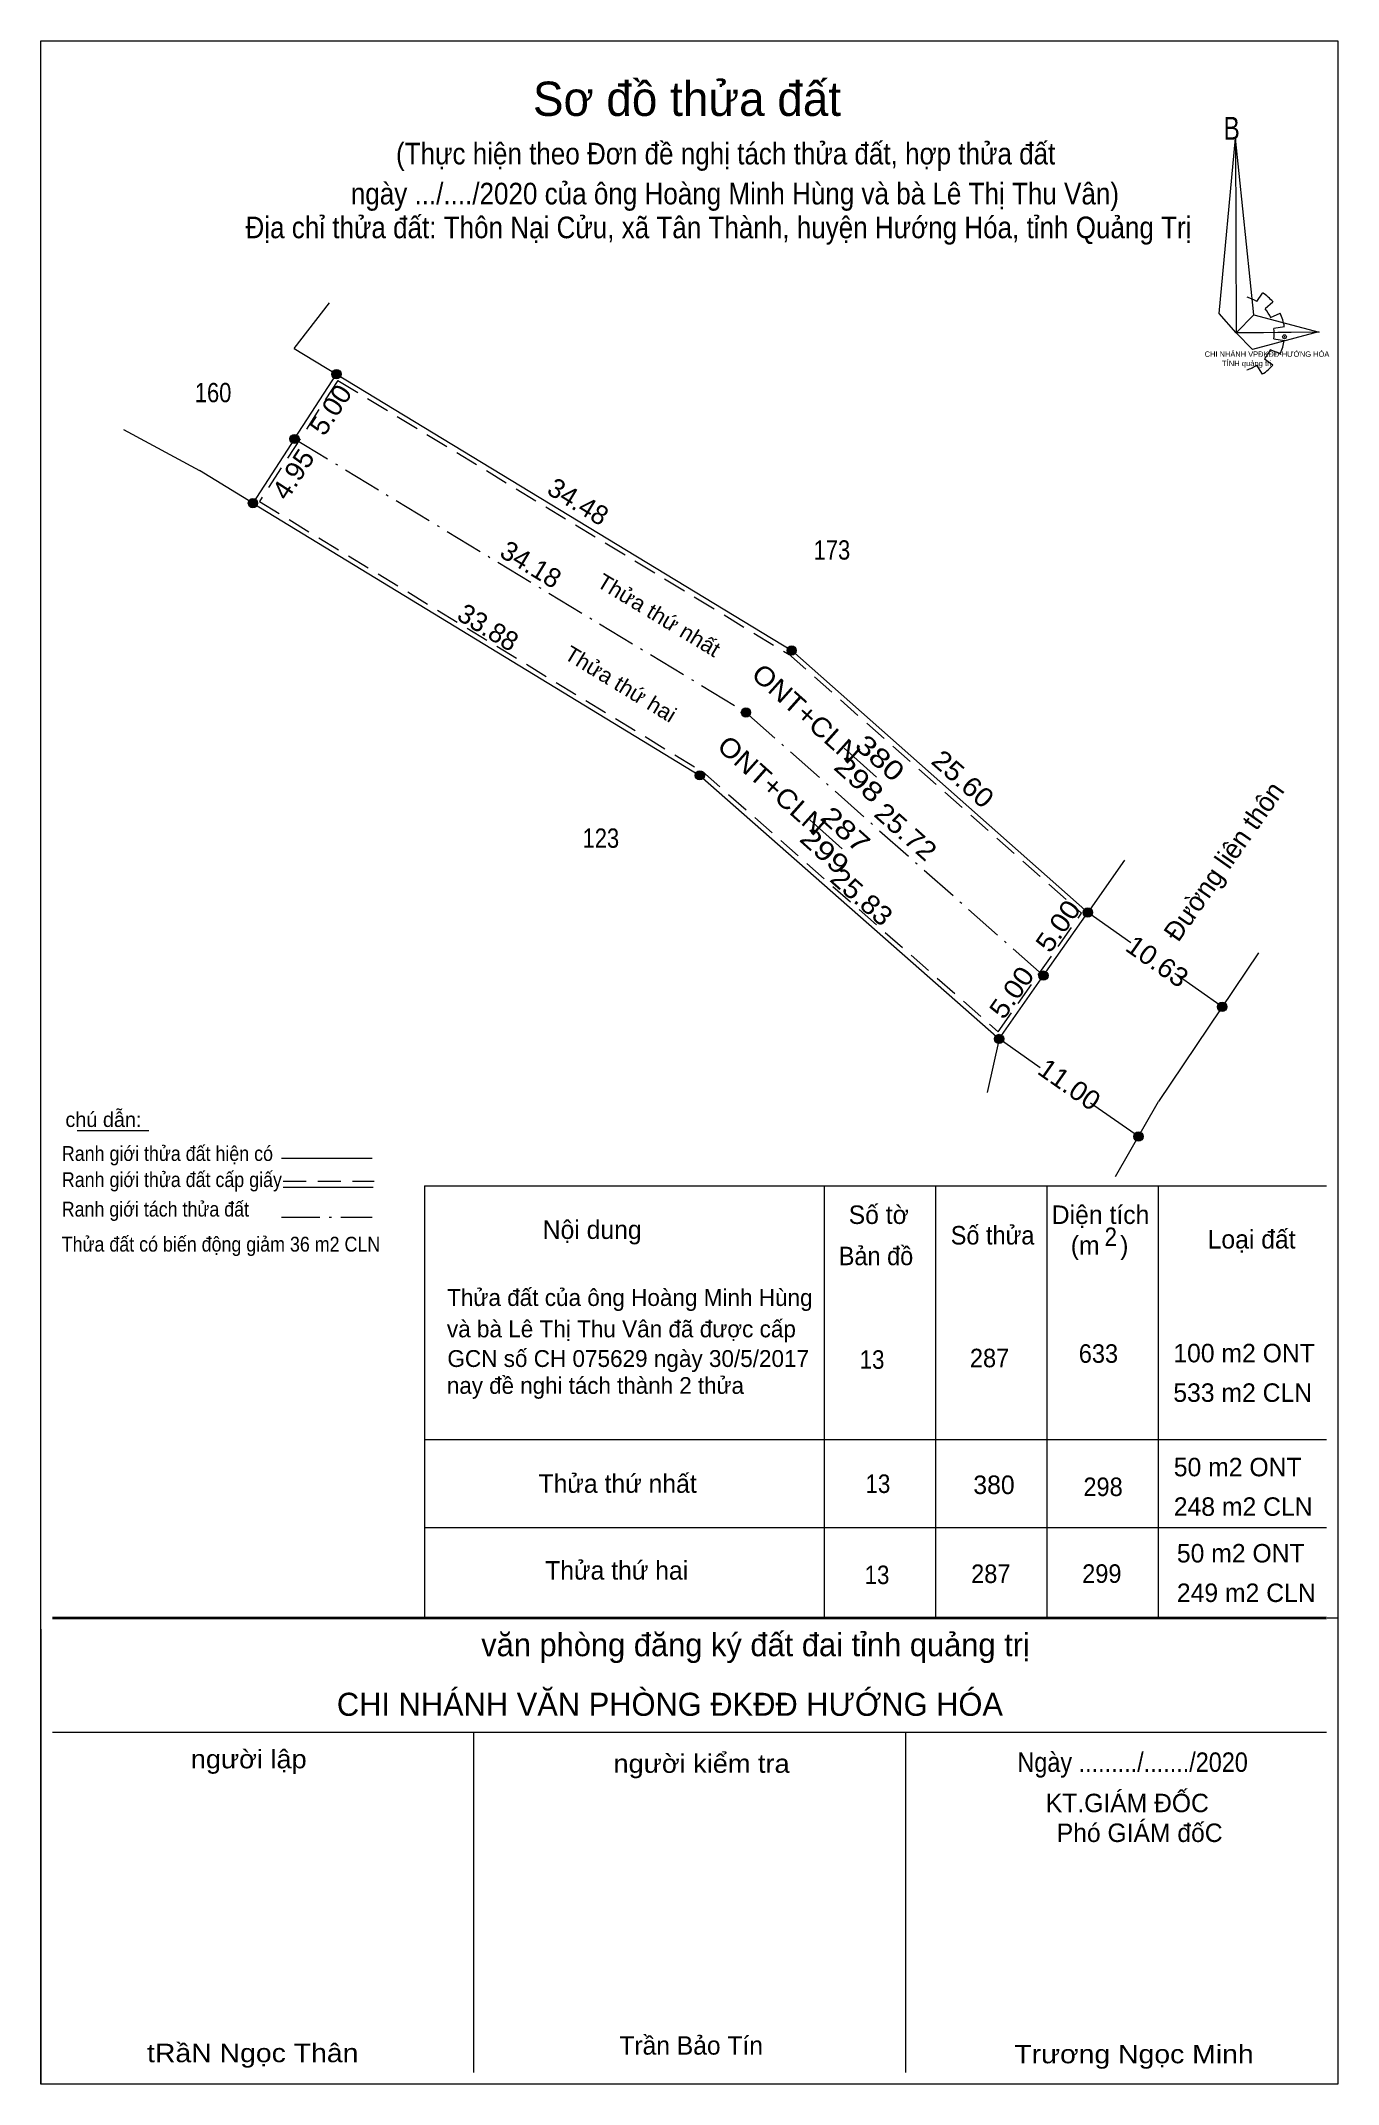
# Model space of a CAD drawing. Header units: metres. Extents: x 540353 to 540916, y 1835370 to 1835543.
# Drawn here: x 540353.4 to 540437.4, y 1835406.8 to 1835539.1 of the extents above; entities that cross this region are included whole.
import ezdxf
from ezdxf.enums import TextEntityAlignment as Align

# ---------------------------------------------------------------- set-up
doc = ezdxf.new("R2010")
doc.units = ezdxf.units.M
doc.header["$LTSCALE"] = 0.5
doc.header["$PDMODE"] = 32
doc.header["$PDSIZE"] = 0.25
doc.linetypes.add('DOT_DASHED', pattern=[7.7, 5, -1.2, 0.3, -1.2])
doc.linetypes.add('MEDIUM_DASHED', pattern=[4.5, 3, -1.5])
doc.layers.add('10', color=7, linetype='Continuous', lineweight=13)

msp = doc.modelspace()

# ---------------------------------------------------------------- texts
at = {"layer": '10'}
msp.add_text('Sơ đồ thửa đất', height=2.221, dxfattribs=at).set_placement((540395.265, 1835534.28), align=Align.CENTER)
for s, height, width, p in [('B', 1.479, 0.8, (540430, 1835532.74)), ('CHI NHÁNH VPĐKĐĐ-HƯỚNG HÓA', 0.3497, 0.95, (540428.78, 1835518.68)), ('TỈNH quảng trị', 0.3499, 1.05, (540429.9, 1835518.08)), ('Ranh giới thửa đất hiện có ', 0.9598, 0.9, (540354.79, 1835466.61)), ('Ranh giới thửa đất cấp giấy', 0.9598, 0.9, (540354.79, 1835464.92)), ('Ranh giới tách thửa đất', 0.9598, 0.9, (540354.78, 1835463.01)), ('Số thửa', 1.197, 0.95, (540412.34, 1835461.2)), ('Thửa đất có biến động giảm 36 m2 CLN', 0.96, 0.9, (540354.78, 1835460.74)), ('2', 1.197, 0.9, (540422.3, 1835461.1)), ('Bản đồ', 1.197, 0.95, (540405.09, 1835459.86)), ('633', 1.2, 0.95, (540420.63, 1835453.54)), ('13', 1.2, 0.9, (540406.44, 1835453.15)), ('287', 1.2, 0.95, (540413.58, 1835453.25)), ('13', 1.2, 0.9, (540406.82, 1835445.11)), ('298', 1.2, 0.95, (540420.93, 1835444.91)), ('13', 1.2, 0.9, (540406.76, 1835439.21)), ('287', 1.2, 0.95, (540413.66, 1835439.28)), ('299', 1.2, 0.95, (540420.85, 1835439.29))]:
    msp.add_text(s, height=height, dxfattribs=dict(at, width=width)).set_placement(p)
for s, height, width, p in [('(Thực hiện theo Đơn đề nghị tách thửa đất, hợp thửa đất ', 1.4, 0.9, (540398, 1835531.14)), ('ngày .../..../2020 của ông Hoàng Minh Hùng và bà Lê Thị Thu Vân)', 1.4, 0.9, (540398.365, 1835528.55)), ('Địa chỉ thửa đất: Thôn Nại Cửu, xã Tân Thành, huyện Hướng Hóa, tỉnh Quảng Trị', 1.4, 0.9, (540397.3, 1835526.36)), ('160', 1.25, 0.85, (540364.58, 1835515.74)), ('173', 1.25, 0.85, (540404.645, 1835505.55)), ('123', 1.25, 0.85, (540389.685, 1835486.89)), ('Ngày ........./......./2020', 1.26, 0.9, (540424.115, 1835427.05))]:
    msp.add_text(s, height=height, dxfattribs=dict(at, width=width)).set_placement(p, align=Align.CENTER)
for s, height, rotation, width, p in [('5.00', 1.25, 57.072, 1.05, (540372.7113, 1835514.9153)), ('4.95', 1.25, 57.049, 1.05, (540370.2891, 1835510.7351)), ('Thửa thứ nhất', 1, 328.789, 1.05, (540393.1859, 1835501.5247)), ('Thửa thứ hai', 1, 328.642, 1.05, (540390.7048, 1835497.0628)), ('ONT+CLN', 1.25, 318.192, 1.1, (540402.5634, 1835495.1129)), ('ONT+CLN', 1.25, 318.192, 1.1, (540400.3434, 1835490.4629)), ('380', 1.25, 318.192, 1.25, (540407.3434, 1835492.2354)), ('25.60', 1.25, 318.5, 1.1, (540412.7159, 1835490.8788)), ('298', 1.25, 318.192, 1.25, (540405.9834, 1835490.8633)), ('287', 1.25, 318.192, 1.25, (540405.1134, 1835487.5933)), ('25.72', 1.25, 318.5, 1.1, (540409.0109, 1835487.4633)), ('299', 1.25, 318.192, 1.25, (540403.7634, 1835486.2143)), ('25.83', 1.25, 318.626, 1.1, (540406.1619, 1835483.2469)), ('5.00', 1.25, 54.942, 1.1, (540419.7968, 1835481.466)), ('10.63', 1.25, 324.92, 1.05, (540425.3558, 1835479.0248)), ('5.00', 1.25, 55.008, 1.1, (540416.7946, 1835477.1666)), ('11.00', 1.25, 324.982, 1.05, (540419.6614, 1835471.0498))]:
    msp.add_text(s, height=height, rotation=rotation, dxfattribs=dict(at, width=width)).set_placement(p, align=Align.CENTER)
for s, rotation, p in [('34.48', 328.726, (540387.8956, 1835508.7729)), ('34.18', 328.789, (540384.8361, 1835504.7054)), ('33.88', 328.642, (540382.0648, 1835500.6297)), ('Đường liên thôn', 54.929, (540430.5338, 1835485.6559))]:
    msp.add_text(s, height=1.25, rotation=rotation, dxfattribs=at).set_placement(p, align=Align.CENTER)
for s, height, p in [('chú dẫn:', 0.9598, (540355.02, 1835468.81)), ('Số tờ', 1.197, (540405.73, 1835462.53)), ('Nội dung', 1.197, (540385.92, 1835461.56)), ('Diện tích', 1.197, (540418.88, 1835462.53)), ('(m   )', 1.197, (540420.11, 1835460.55)), ('Loại đất', 1.197, (540428.97, 1835460.94)), ('Thửa đất của ông Hoàng Minh Hùng', 1.09, (540379.73, 1835457.22)), ('và bà Lê Thị Thu Vân đã được cấp ', 1.09, (540379.72, 1835455.19)), ('100 m2 ONT', 1.197, (540426.75, 1835453.57)), ('GCN số CH 075629 ngày 30/5/2017', 1.09, (540379.75, 1835453.27)), ('nay đề nghi tách thành 2 thửa', 1.082, (540379.72, 1835451.53)), ('533 m2 CLN', 1.197, (540426.75, 1835451.01)), ('50 m2 ONT', 1.197, (540426.78, 1835446.19)), ('Thửa thứ nhất', 1.197, (540385.65, 1835445.12)), ('380', 1.2, (540413.8, 1835445.04)), ('248 m2 CLN', 1.197, (540426.78, 1835443.63)), ('50 m2 ONT', 1.197, (540426.98, 1835440.61)), ('Thửa thứ hai', 1.197, (540386.08, 1835439.5)), ('249 m2 CLN', 1.197, (540426.98, 1835438.05))]:
    msp.add_text(s, height=height, dxfattribs=at).set_placement(p)
for s, height, p in [('văn phòng đăng ký đất đai tỉnh quảng trị', 1.493, (540417.46, 1835434.54)), ('CHI NHÁNH VĂN PHÒNG ĐKĐĐ HƯỚNG HÓA', 1.493, (540415.72, 1835430.68)), ('KT.GIÁM ĐỐC', 1.194, (540429.05, 1835424.44)), ('Phó GIÁM đốC', 1.194, (540429.94, 1835422.51)), ('Trần Bảo Tín', 1.191, (540400.18, 1835408.74))]:
    msp.add_text(s, height=height, dxfattribs=at).set_placement(p, align=Align.RIGHT)
for s, height, width, p in [('người lập', 1.194, 1.1, (540370.64, 1835427.28)), ('người kiểm tra', 1.194, 1.1, (540401.91, 1835426.99)), ('tRầN Ngọc Thân', 1.195, 1.15, (540373.99, 1835408.25)), ('Trương Ngọc Minh', 1.194, 1.15, (540431.95, 1835408.18))]:
    msp.add_text(s, height=height, dxfattribs=dict(at, width=width)).set_placement(p, align=Align.RIGHT)

# ---------------------------------------------------------------- hatches: boundary and pattern name
at = {"layer": '10'}
for points in [[(540372.87, 1835517.56, 1), (540372.27, 1835517.56, 1)], [(540370.15, 1835513.36, 1), (540369.55, 1835513.36, 1)], [(540367.46, 1835509.21, 1), (540366.86, 1835509.21, 1)], [(540402.34, 1835499.66, 1), (540401.74, 1835499.66, 1)], [(540399.38, 1835495.65, 1), (540398.78, 1835495.65, 1)], [(540396.39, 1835491.58, 1), (540395.79, 1835491.58, 1)], [(540421.51, 1835482.7, 1), (540420.91, 1835482.7, 1)], [(540418.64, 1835478.61, 1), (540418.04, 1835478.61, 1)], [(540430.21, 1835476.59, 1), (540429.61, 1835476.59, 1)], [(540415.77, 1835474.51, 1), (540415.17, 1835474.51, 1)], [(540424.79, 1835468.19, 1), (540424.19, 1835468.19, 1)]]:
    msp.add_hatch(color=256, dxfattribs=at).paths.add_polyline_path(points)

# ---------------------------------------------------------------- linework, layer by layer
for p, q in [((540369.83, 1835519.22), (540372.12, 1835522.18)), ((540432.16, 1835522.26), (540432.52, 1835522.81)), ((540433.2, 1835522.22), (540432.69, 1835521.79)), ((540433.05, 1835521.22), (540433.66, 1835521.51)), ((540433.95, 1835520.62), (540433.26, 1835520.52)), ((540433.26, 1835519.84), (540433.95, 1835519.73)), ((540432.52, 1835517.56), (540432.16, 1835518.14)), ((540432.65, 1835518.56), (540433.2, 1835518.16)), ((540433.68, 1835518.88), (540433.01, 1835519.13)), ((540369.85, 1835513.36), (540372.57, 1835517.56)), ((540358.78, 1835513.97), (540363.71, 1835511.31)), ((540402.04, 1835499.66), (540421.21, 1835482.7)), ((540405.44, 1835493.34), (540407.53, 1835491.47)), ((540403.22, 1835488.69), (540405.31, 1835486.82)), ((540423.59, 1835486.09), (540421.21, 1835482.7)), ((540424, 1835480.74), (540421.21, 1835482.7)), ((540432.26, 1835480.08), (540425.8, 1835470.47)), ((540429.91, 1835476.59), (540426.85, 1835478.74)), ((540418.12, 1835472.65), (540415.47, 1835474.51)), ((540424.49, 1835468.19), (540421.39, 1835470.36)), ((540423, 1835465.6), (540425.8, 1835470.47)), ((540355.78, 1835468.58), (540360.41, 1835468.58)), ((540369.02, 1835466.79), (540374.87, 1835466.79)), ((540369.11, 1835464.92), (540374.95, 1835464.92)), ((540378.27, 1835465), (540436.67, 1835465)), ((540378.27, 1835465), (540378.27, 1835437.02)), ((540404.15, 1835465), (540404.15, 1835437.02)), ((540411.35, 1835465), (540411.35, 1835437.02)), ((540418.56, 1835465), (540418.56, 1835437.02)), ((540425.76, 1835465), (540425.76, 1835437.02)), ((540378.27, 1835448.58), (540436.67, 1835448.58)), ((540378.27, 1835442.88), (540436.67, 1835442.88)), ((540353.43, 1835436.3), (540353.43, 1835406.83)), ((540378.27, 1835437.02), (540436.67, 1835437.02)), ((540436.7, 1835437.02), (540437.42, 1835437.02)), ((540354.19, 1835429.62), (540436.67, 1835429.62)), ((540381.43, 1835429.62), (540381.43, 1835407.58)), ((540409.42, 1835429.62), (540409.42, 1835407.58))]:
    msp.add_line(p, q, dxfattribs=at)
at = {"layer": '10', "linetype": 'MEDIUM_DASHED'}
for p, q in [((540372.66, 1835517.15), (540367.58, 1835509.31)), ((540372.66, 1835517.15), (540401.88, 1835499.4)), ((540401.84, 1835499.44), (540420.81, 1835482.66)), ((540415.41, 1835474.97), (540420.81, 1835482.66)), ((540369.11, 1835465.31), (540375, 1835465.31))]:
    msp.add_line(p, q, dxfattribs=at)
at = {"layer": '10', "linetype": 'DOT_DASHED'}
for p, q in [((540369.85, 1835513.36), (540399.08, 1835495.65)), ((540399.08, 1835495.65), (540418.34, 1835478.61)), ((540369, 1835462.98), (540374.89, 1835462.98))]:
    msp.add_line(p, q, dxfattribs=at)
at = {"layer": '10', "lineweight": 35}
msp.add_line((540354.19, 1835437.03), (540436.67, 1835437.03), dxfattribs=at)
at = {"layer": '10'}
for points in [[(540353.43, 1835406.83), (540353.43, 1835539.14), (540437.41, 1835539.14), (540437.41, 1835406.83)], [(540353.43, 1835406.83), (540353.43, 1835539.14), (540437.41, 1835539.14), (540437.41, 1835406.83)], [(540430.77, 1835532.84), (540430.81, 1835520.24), (540429.71, 1835521.49)], [(540430.77, 1835532.84), (540430.81, 1835520.24), (540431.97, 1835521.41)], [(540436.19, 1835520.28), (540430.81, 1835520.24), (540431.97, 1835521.41)], [(540436.15, 1835520.3), (540431.87, 1835519.16), (540430.81, 1835520.24)]]:
    msp.add_lwpolyline(points, close=True, dxfattribs=at)
for points in [[(540369.83, 1835519.22), (540372.57, 1835517.56), (540402.04, 1835499.66)], [(540369.85, 1835513.36), (540367.16, 1835509.21), (540363.71, 1835511.31)], [(540367.16, 1835509.21), (540396.09, 1835491.58), (540415.47, 1835474.51), (540414.7, 1835471.05)], [(540415.47, 1835474.51), (540418.34, 1835478.61), (540421.21, 1835482.7)]]:
    msp.add_lwpolyline(points, dxfattribs=at)
at = {"layer": '10', "linetype": 'MEDIUM_DASHED'}
msp.add_lwpolyline([(540367.58, 1835509.31), (540396.27, 1835491.82), (540415.41, 1835474.97)], dxfattribs=at)
at = {"layer": '10'}
for centre in [(540372.57, 1835517.56), (540369.85, 1835513.36), (540367.16, 1835509.21), (540402.04, 1835499.66), (540399.08, 1835495.65), (540396.09, 1835491.58), (540421.21, 1835482.7), (540418.34, 1835478.61), (540429.91, 1835476.59), (540415.47, 1835474.51), (540424.49, 1835468.19)]:
    msp.add_circle(centre, 0.3, dxfattribs=at)
for major_axis, start_param, end_param in [((2.4608, 0), 1.00270906, 1.2755622), ((3.1399, 0), 0.71056237, 0.99687234), ((2.4608, 0), 0.42678376, 0.70646463), ((3.1399, 0), 0.1390515, 0.43393316), ((2.4608, 0), 6.13558388, 6.41618463), ((3.1399, 0), 5.85230288, 6.13839648), ((2.4608, 0), 4.99087134, 5.28933161), ((3.1399, 0), 5.28561416, 5.56798705), ((2.4608, 0), 5.56137327, 5.83951437)]:
    msp.add_ellipse((540430.8242, 1835520.1958), major_axis=major_axis, ratio=0.995001, start_param=start_param, end_param=end_param, dxfattribs=at)
msp.add_point((540433.95, 1835519.98), dxfattribs=at)

msp.set_redraw_order([(e.dxf.handle, doc.entitydb.next_handle()) for e in msp.query("TEXT MTEXT ATTDEF DIMENSION ARC_DIMENSION")])  # texts and dimensions are drawn at this point

doc.saveas('drawing.dxf')
